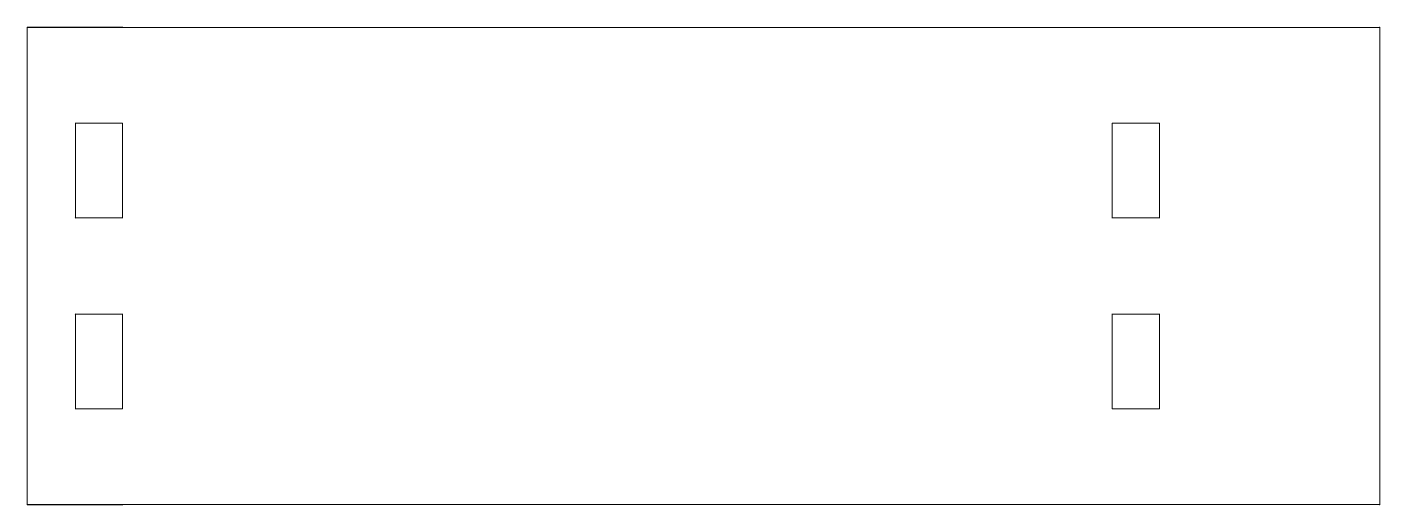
# Model space of a CAD drawing. Header units: millimetres. Extents: x 10 to 238, y 10 to 406.
# Drawn here: x 10 to 95, y 254.1 to 284.2 of the extents above; entities that cross this region are included whole.
import ezdxf

# ---------------------------------------------------------------- set-up
doc = ezdxf.new("R2010")
doc.units = ezdxf.units.MM
doc.header["$MEASUREMENT"] = 0
doc.layers.add('Layer 1', color=7, linetype='Continuous', lineweight=0)

msp = doc.modelspace()

# ---------------------------------------------------------------- linework, layer by layer
at = {"layer": 'Layer 1', "color": 18, "lineweight": 5, "true_color": 0x000000}
msp.add_lwpolyline([(95, 254.16), (10, 254.16), (10, 284.16), (95, 284.16)], close=True, dxfattribs=at)
for points, knots in [([(16.02, 284.18), (16.02, 284.18), (10.02, 284.18), (10.02, 284.18), (10.009, 284.18), (10, 284.171), (10, 284.16), (10, 284.16), (10, 254.16), (10, 254.16), (10, 254.149), (10.009, 254.14), (10.02, 254.14), (10.02, 254.14), (16.02, 254.14), (16.02, 254.14)], [0, 0, 0, 0, 1, 1, 1, 2, 2, 2, 3, 3, 3, 4, 4, 4, 5, 5, 5, 5]), ([(94.99, 254.14), (95.001, 254.14), (95.01, 254.149), (95.01, 254.16), (95.01, 254.16), (95.01, 284.16), (95.01, 284.16), (95.01, 284.171), (95.001, 284.18), (94.99, 284.18)], [0, 0, 0, 0, 1, 1, 1, 2, 2, 2, 3, 3, 3, 3])]:
    msp.add_open_spline(points, degree=3, knots=knots, dxfattribs=at)
at = {"layer": 'Layer 1', "color": 5, "lineweight": 5, "true_color": 0x0000ff}
for points in [[(13.04, 275.16), (13.04, 275.16), (13.04, 278.14), (13.04, 278.14), (13.04, 278.16), (13.02, 278.14), (13.04, 278.14), (13.04, 278.14), (16, 278.14), (16, 278.14), (16.02, 278.14), (16, 278.16), (16, 278.14), (16, 278.14), (16, 272.18), (16, 272.18), (16, 272.16), (16.02, 272.18), (16, 272.18), (16, 272.18), (13.04, 272.18), (13.04, 272.18), (13.02, 272.18), (13.04, 272.16), (13.04, 272.18), (13.04, 272.18), (13.04, 275.16), (13.04, 275.16)], [(81.149, 275.16), (81.149, 275.16), (81.149, 272.18), (81.149, 272.18), (81.149, 272.16), (81.169, 272.18), (81.149, 272.18), (81.149, 272.18), (78.189, 272.18), (78.189, 272.18), (78.169, 272.18), (78.189, 272.16), (78.189, 272.18), (78.189, 272.18), (78.189, 278.14), (78.189, 278.14), (78.189, 278.16), (78.169, 278.14), (78.189, 278.14), (78.189, 278.14), (81.149, 278.14), (81.149, 278.14), (81.169, 278.14), (81.149, 278.16), (81.149, 278.14), (81.149, 278.14), (81.149, 275.16), (81.149, 275.16)], [(13.04, 263.16), (13.04, 263.16), (13.04, 266.14), (13.04, 266.14), (13.04, 266.16), (13.02, 266.14), (13.04, 266.14), (13.04, 266.14), (16, 266.14), (16, 266.14), (16.02, 266.14), (16, 266.16), (16, 266.14), (16, 266.14), (16, 260.18), (16, 260.18), (16, 260.16), (16.02, 260.18), (16, 260.18), (16, 260.18), (13.04, 260.18), (13.04, 260.18), (13.02, 260.18), (13.04, 260.16), (13.04, 260.18), (13.04, 260.18), (13.04, 263.16), (13.04, 263.16)], [(81.149, 263.16), (81.149, 263.16), (81.149, 260.18), (81.149, 260.18), (81.149, 260.16), (81.169, 260.18), (81.149, 260.18), (81.149, 260.18), (78.189, 260.18), (78.189, 260.18), (78.169, 260.18), (78.189, 260.16), (78.189, 260.18), (78.189, 260.18), (78.189, 266.14), (78.189, 266.14), (78.189, 266.16), (78.169, 266.14), (78.189, 266.14), (78.189, 266.14), (81.149, 266.14), (81.149, 266.14), (81.169, 266.14), (81.149, 266.16), (81.149, 266.14), (81.149, 266.14), (81.149, 263.16), (81.149, 263.16)]]:
    msp.add_open_spline(points, degree=3, knots=[0, 0, 0, 0, 1, 1, 1, 2, 2, 2, 3, 3, 3, 4, 4, 4, 5, 5, 5, 6, 6, 6, 7, 7, 7, 8, 8, 8, 9, 9, 9, 9], dxfattribs=at)

doc.saveas('drawing.dxf')
